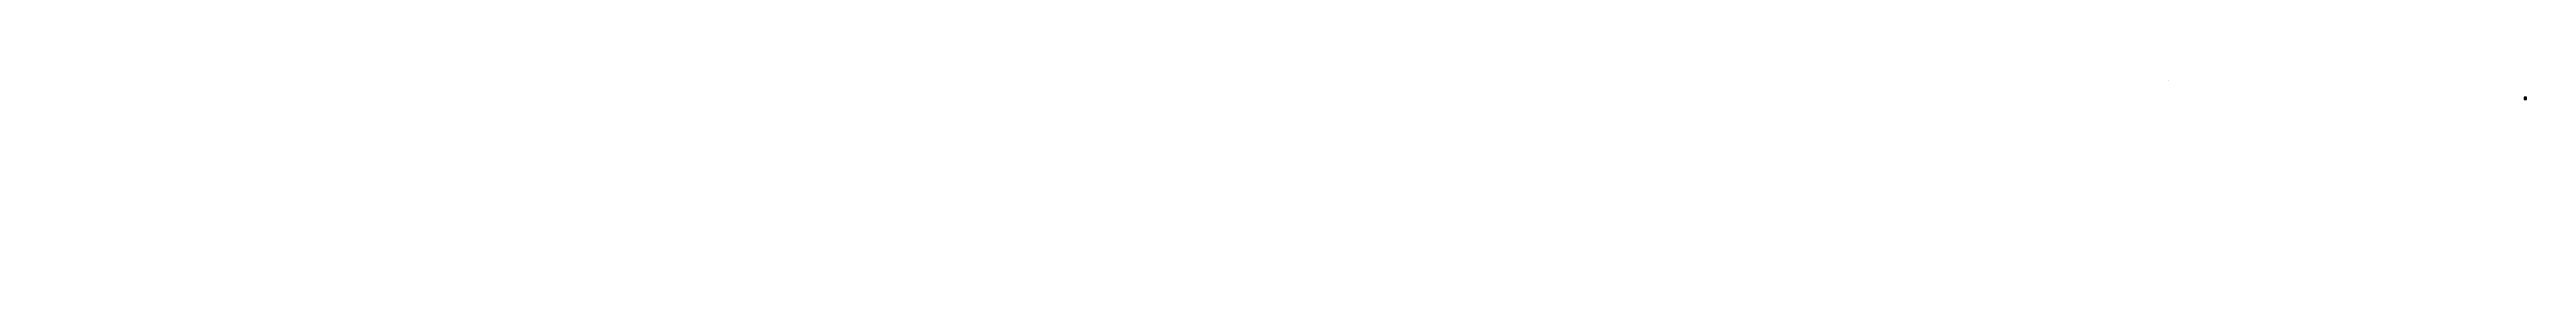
# Model space of a CAD drawing. Header units: millimetres. Extents: x 565698 to 4947426, y -198309 to 524453.
# Drawn here: x 565698 to 3895883, y -198309 to 60341 of the extents above; entities that cross this region are included whole.
import ezdxf

# ---------------------------------------------------------------- set-up
doc = ezdxf.new("R2010")
doc.units = ezdxf.units.MM
doc.header["$LTSCALE"] = 3
doc.header["$PDMODE"] = 1
doc.linetypes.add('ACAD_ISO02W100', pattern=[15, 12, -3])
doc.layers.add('aùdf', color=7, linetype='Continuous')
doc.layers.add('Thiet bi', color=7, linetype='Continuous')
for name, color, linetype, lineweight in [('Ghichu', 1, 'Continuous', 15), ('H-nuoc thai', 5, 'Continuous', 53), ('khung tên', 100, 'Continuous', 25), ('matcat', 6, 'Continuous', 18), ('netdut', 1, 'ACAD_ISO02W100', 30), ('tuong', 1, 'Continuous', 40)]:
    doc.layers.add(name, color=color, linetype=linetype, lineweight=lineweight)
doc.styles.add('350', font='arial.ttf', dxfattribs={"height": 1000})
doc.styles.get("Standard").update_dxf_attribs({"font": ''})
doc.styles.add('style1', font='times.ttf', dxfattribs={"height": 300})
doc.styles.get('Standard').set_extended_font_data('.VnTime')

msp = doc.modelspace()

# ---------------------------------------------------------------- hatches: boundary and pattern name
at = {"layer": 'matcat', "lineweight": 9}
h = msp.add_hatch(dxfattribs=at)
h.set_pattern_fill('ANSI31', color=9, scale=1500, style=0)
h.paths.add_polyline_path([(565998.2, -44840.8), (565698.2, -44840.8), (565698.2, -44999.3), (565798.7, -45149.3), (565857, -45149.3), (565998.2, -45004.8)])
at = {"layer": 'netdut', "linetype": 'ByBlock', "ltscale": 10}
h = msp.add_hatch(dxfattribs=at)
h.set_pattern_fill('TRIANG', color=0, scale=400, style=0)
edge = h.paths.add_edge_path()
edge.add_line((1553915.5, -198308.6), (1553915.5, -198109.1))
edge.add_line((1553915.5, -198109.1), (1559015.5, -198109.1))
edge.add_line((1553915.5, -198308.6), (1559015.5, -198308.5))
edge.add_line((1559515.5, -198109.1), (1559515.5, -198308.5))
at = {"layer": 'tuong', "lineweight": 13, "ltscale": 3}
h = msp.add_hatch(dxfattribs=at)
h.set_pattern_fill('ANSI31', color=6, scale=100, style=0)
h.paths.add_polyline_path([(2280356.8, 542), (2283658.4, 542)], flags=17)
h = msp.add_hatch(dxfattribs=at)
h.set_pattern_fill('ANSI31', color=6, scale=100, style=0)
h.paths.add_polyline_path([(2280356.8, 542), (2283658.4, 542)], flags=17)
h = msp.add_hatch(dxfattribs=at)
h.set_pattern_fill('ANSI31', color=6, scale=100, style=0)
h.paths.add_polyline_path([(2298818.8, 542), (2301429.3, 542)], flags=17)
h = msp.add_hatch(dxfattribs=at)
h.set_pattern_fill('ANSI31', color=6, scale=100, style=0)
h.paths.add_polyline_path([(2321507.3, 542), (2321507.3, -558)])
h = msp.add_hatch(dxfattribs=at)
h.set_pattern_fill('ANSI31', color=6, scale=100, style=0)
h.paths.add_polyline_path([(2246507.3, -5053.3), (2246307.3, -5053.3), (2246307.3, -5253.3), (2246507.3, -5253.3)])
h = msp.add_hatch(dxfattribs=at)
h.set_pattern_fill('ANSI31', color=6, scale=100, style=0)
h.paths.add_polyline_path([(2288507.3, -11258), (2288507.3, -6458)], flags=17)
h = msp.add_hatch(dxfattribs=at)
h.set_pattern_fill('ANSI31', color=6, scale=100, style=0)
h.paths.add_polyline_path([(2321307.3, -3558), (2321507.3, -3558)], flags=17)

# ---------------------------------------------------------------- linework, layer by layer
at = {"layer": 'aùdf', "color": 6, "ltscale": 3}
msp.add_line((3894383.1, 17292.1), (3894383.1, 14292.1), dxfattribs=at)
msp.add_lwpolyline([(3892883.1, 14292.1), (3895883.1, 14292.1), (3895883.1, 17292.1), (3892883.1, 17292.1)], close=True, dxfattribs=at)
at = {"layer": 'Thiet bi'}
for p in [(2278865.2, -31024.5), (2282460.2, -31024.5)]:
    msp.add_point(p, dxfattribs=at)

# ---------------------------------------------------------------- texts
at = {"layer": 'Ghichu', "color": 3, "linetype": 'ByBlock', "lineweight": 30, "ltscale": 0.5, "style": 'style1'}
for p in [(3414485.3, 38846.2), (3414837.4, 38846.2)]:
    msp.add_text('P2', height=333.33, dxfattribs=at).set_placement(p)
at = {"layer": 'H-nuoc thai', "color": 7, "linetype": 'Continuous', "lineweight": 53, "insert": (3591913.1, 60340.9), "char_height": 333.33, "width": 329.631, "attachment_point": 1, "style": '350'}
msp.add_mtext('{\\C3;14}', dxfattribs=at)
at = {"layer": 'khung tên', "color": 3, "lineweight": 18, "attachment_point": 1}
for s, insert, char_height, width in [('{\\fTimes New Roman|b0|i0|c0|p18;   }', (1794535.3, -20307.8), 281.25, 7391.972), ('{\\fTimes New Roman|b0|i0|c0|p18;  }', (1891873.2, -18601.7), 282, 925.242), ('{\\fTimes New Roman|b0|i0|c0|p18;   }', (1891961.3, -17710.6), 282, 6712.822)]:
    msp.add_mtext(s, dxfattribs=dict(at, insert=insert, char_height=char_height, width=width))

doc.saveas('drawing.dxf')
